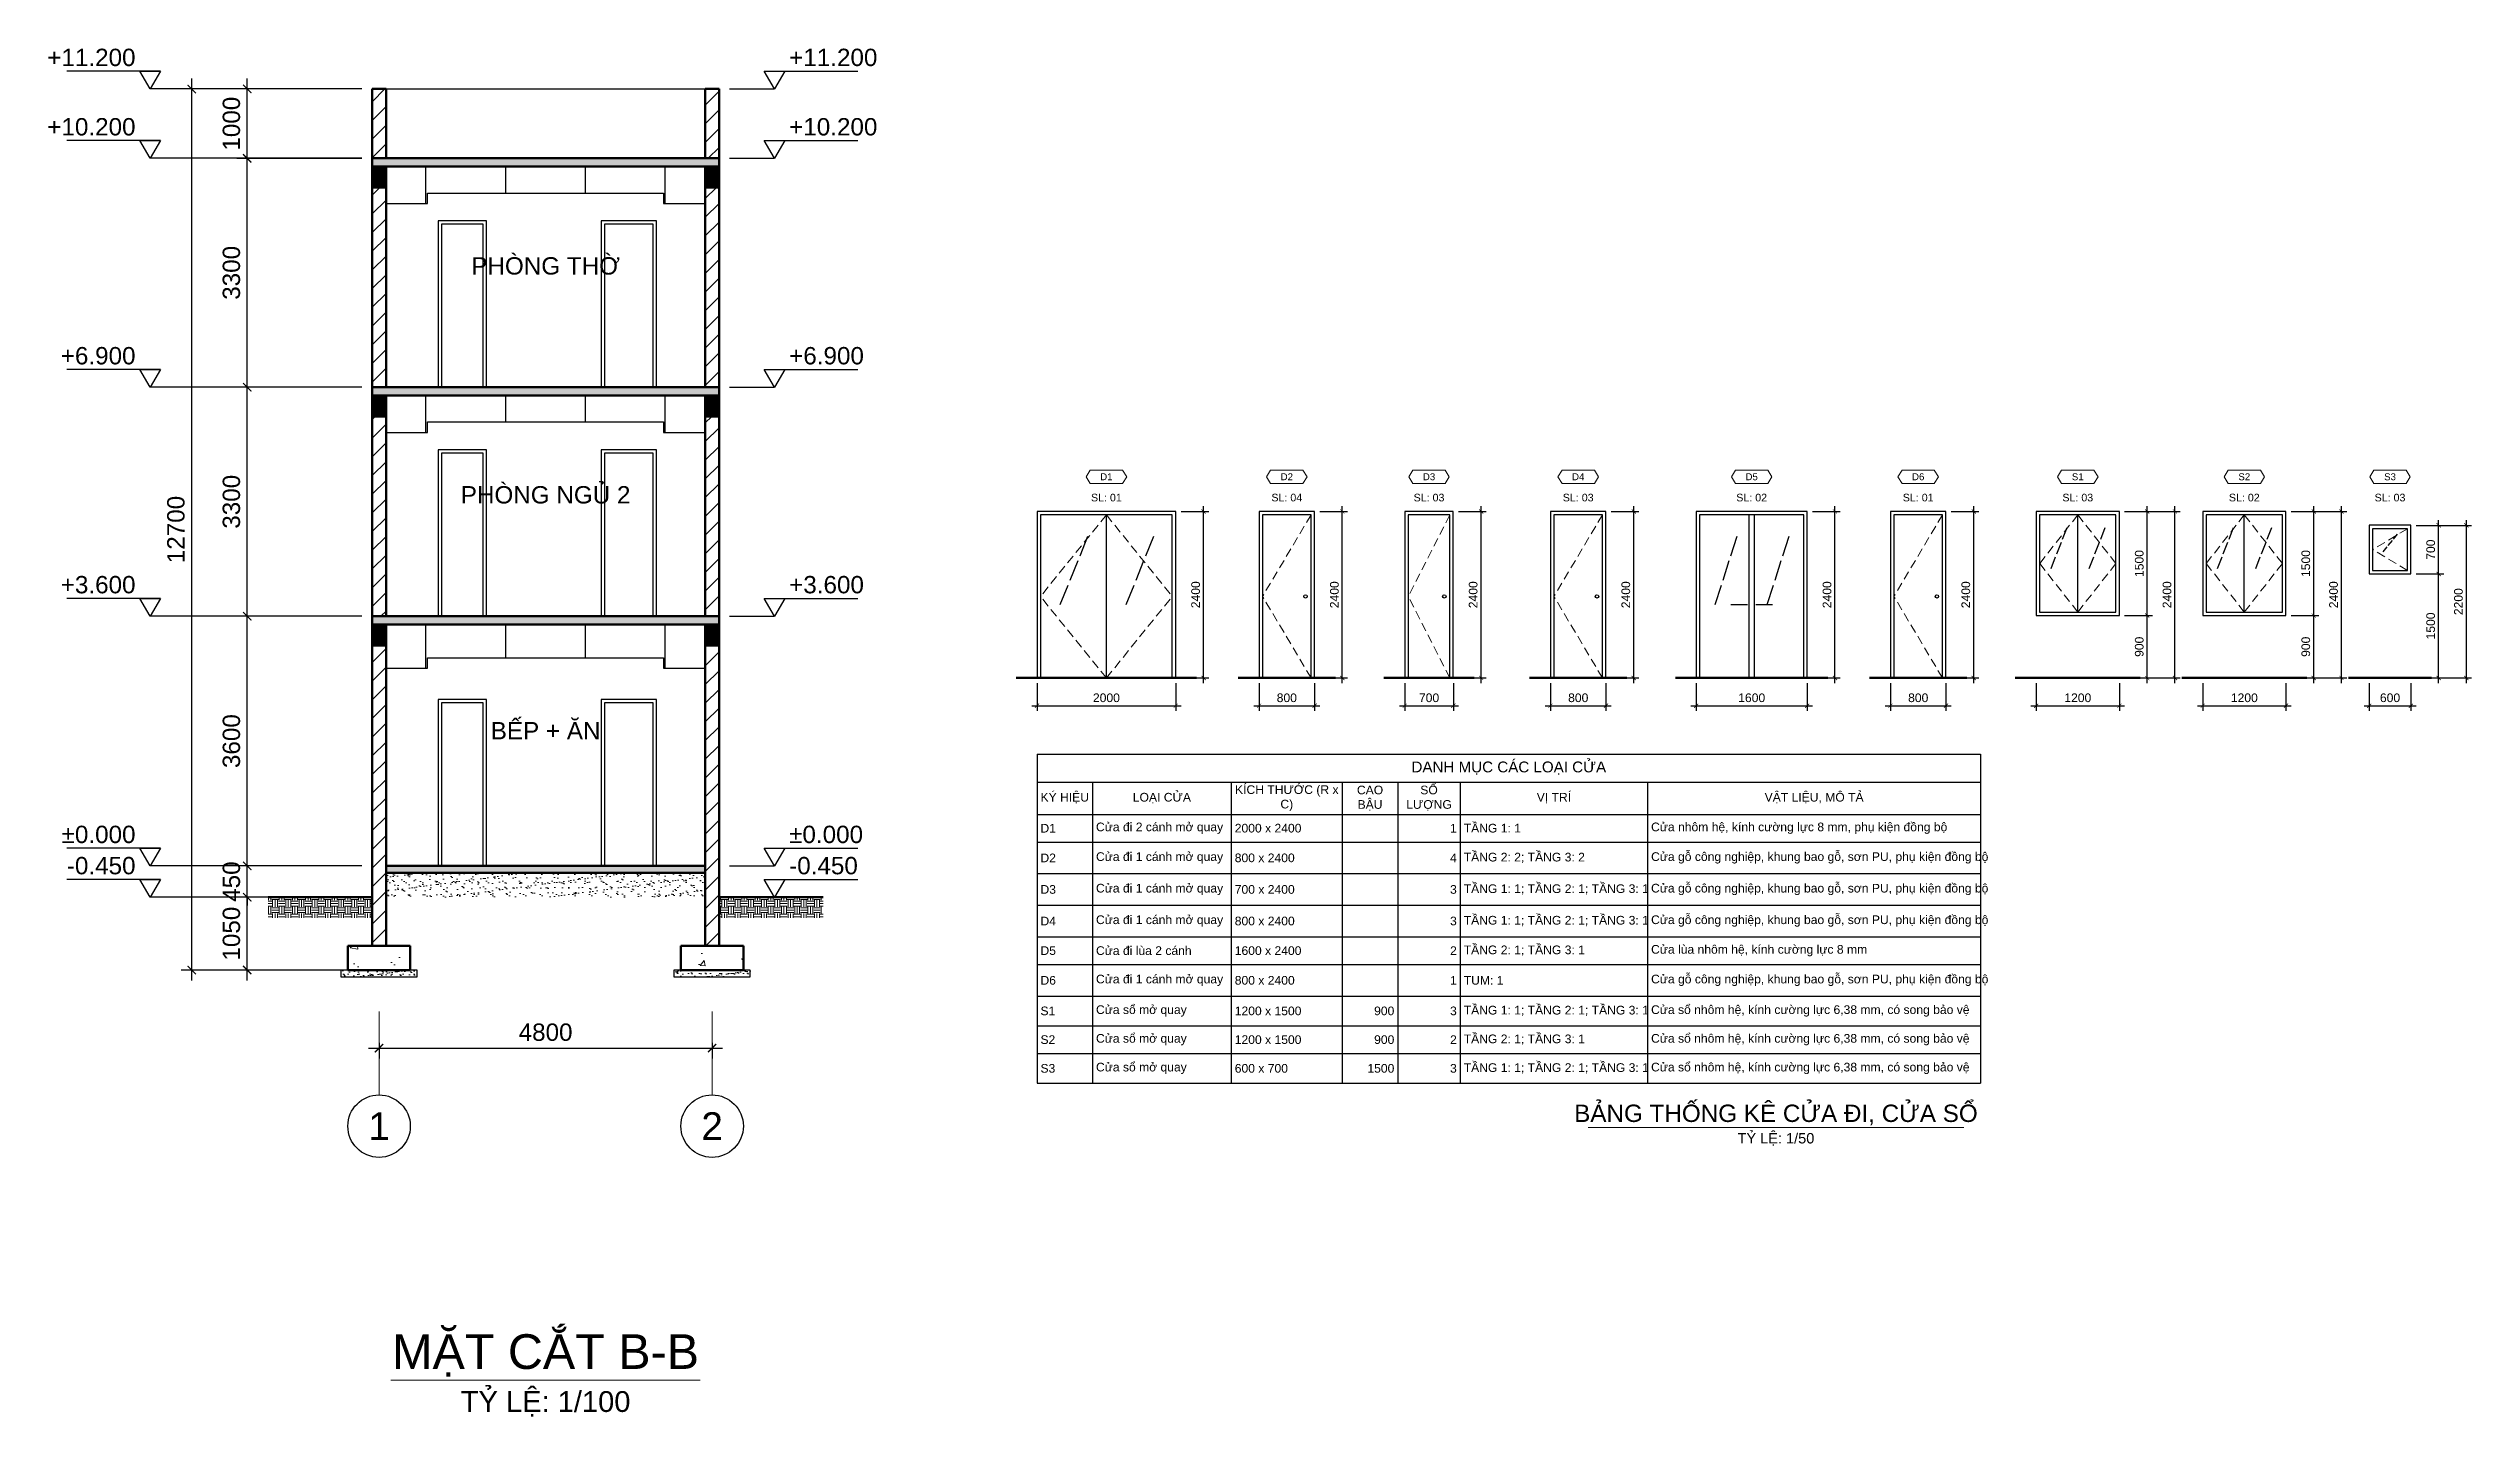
# Model space of a CAD drawing. Header units: millimetres. Extents: x -4035 to 257357, y -7136 to 22735.
# Drawn here: x 136799 to 171722, y -7073 to 12647 of the extents above; entities that cross this region are included whole.
import ezdxf
from ezdxf.enums import TextEntityAlignment as Align

# ---------------------------------------------------------------- set-up
doc = ezdxf.new("R2010")
doc.units = ezdxf.units.MM
doc.header["$LTSCALE"] = 40
doc.linetypes.add('CENTER', pattern=[50.8, 31.75, -6.35, 6.35, -6.35])
doc.linetypes.add('HIDDEN', pattern=[9.525, 6.35, -3.175])
for name, color, linetype, lineweight in [('A-ANNO-DIMS', 1, 'Continuous', 18), ('A-ANNO-SYMB', 7, 'Continuous', 25), ('A-ANNO-TEXT', 7, 'Continuous', 18), ('A-CLNG', 7, 'Continuous', 25), ('A-DOOR', 3, 'Continuous', 25), ('A-ELEV', 7, 'Continuous', 25), ('A-ELEV-OTLN', 7, 'Continuous', 50), ('A-GLAZ', 4, 'Continuous', 25), ('A-HIDD', 8, 'HIDDEN', 18), ('A-SECT', 7, 'Continuous', 50), ('A-SECT-PATT', 8, 'Continuous', 9), ('S-GRID', 1, 'CENTER', 18), ('S-GRID-IDEN', 7, 'Continuous', 25)]:
    doc.layers.add(name, color=color, linetype=linetype, lineweight=lineweight)
doc.styles.add('MCP-ARIAL', font='arial.ttf')
doc.dimstyles.new('MCP-1-100', dxfattribs={"dimscale": 100, "dimtxt": 2.5, "dimasz": 1.2, "dimexe": 1.5, "dimexo": 1.5, "dimgap": 1, "dimtad": 1, "dimdec": 0, "dimdsep": 46, "dimtxsty": 'MCP-ARIAL', "dimblk": 'ARCHTICK', "dimblk1": 'ARCHTICK', "dimblk2": 'ARCHTICK', "dimcen": 0.09, "dimdle": 1.5, "dimclrd": 256, "dimclre": 256, "dimclrt": 256, "dimadec": 0, "dimazin": 0, "dimtfac": 1, "dimtdec": 4, "dimtix": 1, "dimtmove": 2, "dimatfit": 3, "dimfxl": 1, "dimtolj": 1, "dimtzin": 0, "dimarcsym": 0})
doc.dimstyles.new('MCP-1-50', dxfattribs={"dimscale": 50, "dimtxt": 2.5, "dimasz": 1.2, "dimexe": 1.5, "dimexo": 1.5, "dimgap": 1, "dimtad": 1, "dimdec": 0, "dimdsep": 46, "dimtxsty": 'MCP-ARIAL', "dimblk": 'ARCHTICK', "dimblk1": 'ARCHTICK', "dimblk2": 'ARCHTICK', "dimcen": 0.09, "dimdle": 1.5, "dimclrd": 256, "dimclre": 256, "dimclrt": 256, "dimadec": 0, "dimazin": 0, "dimtfac": 1, "dimtdec": 4, "dimtix": 1, "dimtmove": 2, "dimatfit": 3, "dimfxl": 1, "dimtolj": 1, "dimtzin": 0, "dimarcsym": 0})

msp = doc.modelspace()

# ---------------------------------------------------------------- texts
at = {"layer": 'A-ANNO-TEXT', "style": 'MCP-ARIAL'}
for s, height, p in [('PHÒNG THỜ', 250, (143964.339, 9513.492)), ('PHÒNG NGỦ 2', 250, (143964.339, 6213.492)), ('SL: 01', 110, (152046.509, 6173.492)), ('SL: 04', 110, (154646.509, 6173.492)), ('SL: 03', 110, (156696.509, 6173.492)), ('SL: 03', 110, (158846.509, 6173.492)), ('SL: 02', 110, (161346.509, 6173.492)), ('SL: 01', 110, (163746.509, 6173.492)), ('SL: 03', 110, (166046.509, 6173.492)), ('SL: 02', 110, (168446.509, 6173.492)), ('SL: 03', 110, (170546.509, 6173.492)), ('BẾP + ĂN', 250, (143964.339, 2813.492))]:
    msp.add_text(s, height=height, dxfattribs=at).set_placement(p, align=Align.MIDDLE_CENTER)
for s, height, p in [('BẢNG THỐNG KÊ CỬA ĐI, CỬA SỔ', 250, (161696.509, -2826.508)), ('TỶ LỆ: 1/50', 150, (161696.509, -3136.508)), ('MẶT CẮT B-B', 500, (143964.34, -6386.51)), ('TỶ LỆ: 1/100', 300, (143964.34, -7006.51))]:
    msp.add_text(s, height=height, dxfattribs=at).set_placement(p, align=Align.CENTER)

# ---------------------------------------------------------------- blocks, each defined once
blk = doc.blocks.new('MCP_COTE')
blk.add_line((-1.5, 2.55), (12, 2.55))
blk.add_lwpolyline([(0, 0), (-1.5, 2.55), (1.5, 2.55)], close=True)
at = {"style": 'MCP-ARIAL'}
blk.add_attdef('COTE', (2.1, 3.3), '', height=2.5, dxfattribs=at)
blk = doc.blocks.new('MCP_COTE_TRAI')
blk.add_line((1.5, 2.55), (-12, 2.55))
blk.add_lwpolyline([(0, 0), (-1.5, 2.55), (1.5, 2.55)], close=True)
at = {"style": 'MCP-ARIAL'}
blk.add_attdef('COTE', text='', height=2.5, dxfattribs=at).set_placement((-2.1, 3.3), align=Align.RIGHT)
blk = doc.blocks.new('_ArchTick')
at = {"color": 0, "linetype": 'ByBlock', "const_width": 0.15}
blk.add_lwpolyline([(-0.5, -0.5), (0.5, 0.5)], dxfattribs=at)
blk = doc.blocks.new('*D193')
at = {"layer": 'A-ANNO-DIMS', "lineweight": -2, "transparency": 16777216}
for p, q in [((141314, 413), (139514, 413)), ((139664, -787), (139664, 563)), ((141314, -637), (139514, -637))]:
    blk.add_line(p, q, dxfattribs=at)
at = {"layer": 'Defpoints', "color": 0, "transparency": 16777216}
for p in [(139664, 413), (141464, 413), (141464, -637)]:
    blk.add_point(p, dxfattribs=at)
at = {"layer": 'A-ANNO-DIMS', "lineweight": -2, "transparency": 16777216, "xscale": 120, "yscale": 120, "zscale": 120}
for p, rotation in [((139664, 413), 90), ((139664, -637), 270)]:
    blk.add_blockref('_ArchTick', p, dxfattribs=dict(at, rotation=rotation))
at = {"layer": 'A-ANNO-DIMS', "transparency": 16777216, "insert": (139437, -112), "char_height": 250, "attachment_point": 5, "rotation": 90, "style": 'MCP-ARIAL'}
blk.add_mtext('\\A1;1050', dxfattribs=at)
blk = doc.blocks.new('*D194')
at = {"layer": 'A-ANNO-DIMS', "lineweight": -2, "transparency": 16777216}
for p, q in [((141314, 863), (139514, 863)), ((139664, 863), (139664, 983)), ((139664, 413), (139664, 863)), ((141314, 413), (139514, 413)), ((139664, 413), (139664, 293))]:
    blk.add_line(p, q, dxfattribs=at)
at = {"layer": 'Defpoints', "color": 0, "transparency": 16777216}
for p in [(139664, 863), (141464, 863), (141464, 413)]:
    blk.add_point(p, dxfattribs=at)
at = {"layer": 'A-ANNO-DIMS', "lineweight": -2, "transparency": 16777216, "xscale": 120, "yscale": 120, "zscale": 120}
for p, rotation in [((139664, 863), 270), ((139664, 413), 90)]:
    blk.add_blockref('_ArchTick', p, dxfattribs=dict(at, rotation=rotation))
at = {"layer": 'A-ANNO-DIMS', "transparency": 16777216, "insert": (139437, 638), "char_height": 250, "attachment_point": 5, "rotation": 90, "style": 'MCP-ARIAL'}
blk.add_mtext('\\A1;450', dxfattribs=at)
blk = doc.blocks.new('*D195')
at = {"layer": 'A-ANNO-DIMS', "lineweight": -2, "transparency": 16777216}
for p, q in [((139664, 713), (139664, 4613)), ((141314, 4463), (139514, 4463)), ((141314, 863), (139514, 863))]:
    blk.add_line(p, q, dxfattribs=at)
at = {"layer": 'Defpoints', "color": 0, "transparency": 16777216}
for p in [(139664, 4463), (141464, 4463), (141464, 863)]:
    blk.add_point(p, dxfattribs=at)
at = {"layer": 'A-ANNO-DIMS', "lineweight": -2, "transparency": 16777216, "xscale": 120, "yscale": 120, "zscale": 120}
for p, rotation in [((139664, 4463), 90), ((139664, 863), 270)]:
    blk.add_blockref('_ArchTick', p, dxfattribs=dict(at, rotation=rotation))
at = {"layer": 'A-ANNO-DIMS', "transparency": 16777216, "insert": (139437, 2663), "char_height": 250, "attachment_point": 5, "rotation": 90, "style": 'MCP-ARIAL'}
blk.add_mtext('\\A1;3600', dxfattribs=at)
blk = doc.blocks.new('*D196')
at = {"layer": 'A-ANNO-DIMS', "lineweight": -2, "transparency": 16777216}
for p, q in [((141314, 7763), (139514, 7763)), ((139664, 4313), (139664, 7913)), ((141314, 4463), (139514, 4463))]:
    blk.add_line(p, q, dxfattribs=at)
at = {"layer": 'Defpoints', "color": 0, "transparency": 16777216}
for p in [(139664, 7763), (141464, 7763), (141464, 4463)]:
    blk.add_point(p, dxfattribs=at)
at = {"layer": 'A-ANNO-DIMS', "lineweight": -2, "transparency": 16777216, "xscale": 120, "yscale": 120, "zscale": 120}
for p, rotation in [((139664, 7763), 90), ((139664, 4463), 270)]:
    blk.add_blockref('_ArchTick', p, dxfattribs=dict(at, rotation=rotation))
at = {"layer": 'A-ANNO-DIMS', "transparency": 16777216, "insert": (139437, 6113), "char_height": 250, "attachment_point": 5, "rotation": 90, "style": 'MCP-ARIAL'}
blk.add_mtext('\\A1;3300', dxfattribs=at)
blk = doc.blocks.new('*D197')
at = {"layer": 'A-ANNO-DIMS', "lineweight": -2, "transparency": 16777216}
for p, q in [((139664, 7613), (139664, 11213)), ((141314, 11063), (139514, 11063)), ((141314, 7763), (139514, 7763))]:
    blk.add_line(p, q, dxfattribs=at)
at = {"layer": 'Defpoints', "color": 0, "transparency": 16777216}
for p in [(139664, 11063), (141464, 11063), (141464, 7763)]:
    blk.add_point(p, dxfattribs=at)
at = {"layer": 'A-ANNO-DIMS', "lineweight": -2, "transparency": 16777216, "xscale": 120, "yscale": 120, "zscale": 120}
for p, rotation in [((139664, 11063), 90), ((139664, 7763), 270)]:
    blk.add_blockref('_ArchTick', p, dxfattribs=dict(at, rotation=rotation))
at = {"layer": 'A-ANNO-DIMS', "transparency": 16777216, "insert": (139437, 9413), "char_height": 250, "attachment_point": 5, "rotation": 90, "style": 'MCP-ARIAL'}
blk.add_mtext('\\A1;3300', dxfattribs=at)
blk = doc.blocks.new('*D198')
at = {"layer": 'A-ANNO-DIMS', "lineweight": -2, "transparency": 16777216}
for p, q in [((141314, 12063), (139514, 12063)), ((139664, 10913), (139664, 12213)), ((141314, 11063), (139514, 11063))]:
    blk.add_line(p, q, dxfattribs=at)
at = {"layer": 'Defpoints', "color": 0, "transparency": 16777216}
for p in [(139664, 12063), (141464, 12063), (141464, 11063)]:
    blk.add_point(p, dxfattribs=at)
at = {"layer": 'A-ANNO-DIMS', "lineweight": -2, "transparency": 16777216, "xscale": 120, "yscale": 120, "zscale": 120}
for p, rotation in [((139664, 12063), 90), ((139664, 11063), 270)]:
    blk.add_blockref('_ArchTick', p, dxfattribs=dict(at, rotation=rotation))
at = {"layer": 'A-ANNO-DIMS', "transparency": 16777216, "insert": (139437, 11563), "char_height": 250, "attachment_point": 5, "rotation": 90, "style": 'MCP-ARIAL'}
blk.add_mtext('\\A1;1000', dxfattribs=at)
blk = doc.blocks.new('*D199')
at = {"layer": 'A-ANNO-DIMS', "lineweight": -2, "transparency": 16777216}
for p, q in [((141314, 12063), (138714, 12063)), ((138864, -787), (138864, 12213)), ((141314, -637), (138714, -637))]:
    blk.add_line(p, q, dxfattribs=at)
at = {"layer": 'Defpoints', "color": 0, "transparency": 16777216}
for p in [(138864, 12063), (141464, 12063), (141464, -637)]:
    blk.add_point(p, dxfattribs=at)
at = {"layer": 'A-ANNO-DIMS', "lineweight": -2, "transparency": 16777216, "xscale": 120, "yscale": 120, "zscale": 120}
for p, rotation in [((138864, 12063), 90), ((138864, -637), 270)]:
    blk.add_blockref('_ArchTick', p, dxfattribs=dict(at, rotation=rotation))
at = {"layer": 'A-ANNO-DIMS', "transparency": 16777216, "insert": (138637, 5713), "char_height": 250, "attachment_point": 5, "rotation": 90, "style": 'MCP-ARIAL'}
blk.add_mtext('\\A1;12700', dxfattribs=at)
blk = doc.blocks.new('MCP_TRUC')
blk.add_circle((0, 0), 4.5)
at = {"style": 'MCP-ARIAL'}
blk.add_attdef('SO', text='', height=4, dxfattribs=at).set_placement((0, 0), align=Align.MIDDLE_CENTER)
blk = doc.blocks.new('*D200')
at = {"layer": 'A-ANNO-DIMS', "lineweight": -2, "transparency": 16777216}
for p, q in [((141564, -1687), (141564, -1912)), ((146364, -1687), (146364, -1912)), ((141414, -1762), (146514, -1762))]:
    blk.add_line(p, q, dxfattribs=at)
at = {"layer": 'Defpoints', "color": 0, "transparency": 16777216}
for p in [(141564, -1537), (146364, -1537), (146364, -1762)]:
    blk.add_point(p, dxfattribs=at)
at = {"layer": 'A-ANNO-DIMS', "lineweight": -2, "transparency": 16777216, "xscale": 120, "yscale": 120, "zscale": 120, "rotation": 180}
blk.add_blockref('_ArchTick', (141564, -1762), dxfattribs=at)
at = {"layer": 'A-ANNO-DIMS', "lineweight": -2, "transparency": 16777216, "xscale": 120, "yscale": 120, "zscale": 120}
blk.add_blockref('_ArchTick', (146364, -1762), dxfattribs=at)
at = {"layer": 'A-ANNO-DIMS', "transparency": 16777216, "insert": (143964, -1534), "char_height": 250, "attachment_point": 5, "style": 'MCP-ARIAL'}
blk.add_mtext('\\A1;4800', dxfattribs=at)
blk = doc.blocks.new('*D201')
at = {"layer": 'A-ANNO-DIMS', "lineweight": -2, "transparency": 16777216}
for p, q in [((151047, 3498), (151047, 3098)), ((153047, 3498), (153047, 3098)), ((150972, 3173), (153122, 3173))]:
    blk.add_line(p, q, dxfattribs=at)
at = {"layer": 'Defpoints', "color": 0, "transparency": 16777216}
for p in [(151047, 3573), (153047, 3573), (153047, 3173)]:
    blk.add_point(p, dxfattribs=at)
at = {"layer": 'A-ANNO-DIMS', "lineweight": -2, "transparency": 16777216, "xscale": 60, "yscale": 60, "zscale": 60, "rotation": 180}
blk.add_blockref('_ArchTick', (151047, 3173), dxfattribs=at)
at = {"layer": 'A-ANNO-DIMS', "lineweight": -2, "transparency": 16777216, "xscale": 60, "yscale": 60, "zscale": 60}
blk.add_blockref('_ArchTick', (153047, 3173), dxfattribs=at)
at = {"layer": 'A-ANNO-DIMS', "transparency": 16777216, "insert": (152047, 3287), "char_height": 125, "attachment_point": 5, "style": 'MCP-ARIAL'}
blk.add_mtext('\\A1;2000', dxfattribs=at)
blk = doc.blocks.new('*D202')
at = {"layer": 'A-ANNO-DIMS', "lineweight": -2, "transparency": 16777216}
for p, q in [((153122, 5973), (153522, 5973)), ((153447, 3498), (153447, 6048)), ((153122, 3573), (153522, 3573))]:
    blk.add_line(p, q, dxfattribs=at)
at = {"layer": 'Defpoints', "color": 0, "transparency": 16777216}
for p in [(153047, 5973), (153447, 5973), (153047, 3573)]:
    blk.add_point(p, dxfattribs=at)
at = {"layer": 'A-ANNO-DIMS', "lineweight": -2, "transparency": 16777216, "xscale": 60, "yscale": 60, "zscale": 60}
for p, rotation in [((153447, 5973), 90), ((153447, 3573), 270)]:
    blk.add_blockref('_ArchTick', p, dxfattribs=dict(at, rotation=rotation))
at = {"layer": 'A-ANNO-DIMS', "transparency": 16777216, "insert": (153333, 4773), "char_height": 125, "attachment_point": 5, "rotation": 90, "style": 'MCP-ARIAL'}
blk.add_mtext('\\A1;2400', dxfattribs=at)
blk = doc.blocks.new('MCP_THE_LG_3')
blk.add_lwpolyline([(-5.85, 0), (-4.65, 1.9), (4.65, 1.9), (5.85, 0), (4.65, -1.9), (-4.65, -1.9)], close=True)
at = {"style": 'MCP-ARIAL'}
blk.add_attdef('MA', text='', height=2, dxfattribs=at).set_placement((0, 0), align=Align.MIDDLE_CENTER)
blk = doc.blocks.new('*D203')
at = {"layer": 'A-ANNO-DIMS', "lineweight": -2, "transparency": 16777216}
for p, q in [((154247, 3498), (154247, 3098)), ((155047, 3498), (155047, 3098)), ((154172, 3173), (155122, 3173))]:
    blk.add_line(p, q, dxfattribs=at)
at = {"layer": 'Defpoints', "color": 0, "transparency": 16777216}
for p in [(154247, 3573), (155047, 3573), (155047, 3173)]:
    blk.add_point(p, dxfattribs=at)
at = {"layer": 'A-ANNO-DIMS', "lineweight": -2, "transparency": 16777216, "xscale": 60, "yscale": 60, "zscale": 60, "rotation": 180}
blk.add_blockref('_ArchTick', (154247, 3173), dxfattribs=at)
at = {"layer": 'A-ANNO-DIMS', "lineweight": -2, "transparency": 16777216, "xscale": 60, "yscale": 60, "zscale": 60}
blk.add_blockref('_ArchTick', (155047, 3173), dxfattribs=at)
at = {"layer": 'A-ANNO-DIMS', "transparency": 16777216, "insert": (154647, 3287), "char_height": 125, "attachment_point": 5, "style": 'MCP-ARIAL'}
blk.add_mtext('\\A1;800', dxfattribs=at)
blk = doc.blocks.new('*D204')
at = {"layer": 'A-ANNO-DIMS', "lineweight": -2, "transparency": 16777216}
for p, q in [((155122, 5973), (155522, 5973)), ((155447, 3498), (155447, 6048)), ((155122, 3573), (155522, 3573))]:
    blk.add_line(p, q, dxfattribs=at)
at = {"layer": 'Defpoints', "color": 0, "transparency": 16777216}
for p in [(155047, 5973), (155447, 5973), (155047, 3573)]:
    blk.add_point(p, dxfattribs=at)
at = {"layer": 'A-ANNO-DIMS', "lineweight": -2, "transparency": 16777216, "xscale": 60, "yscale": 60, "zscale": 60}
for p, rotation in [((155447, 5973), 90), ((155447, 3573), 270)]:
    blk.add_blockref('_ArchTick', p, dxfattribs=dict(at, rotation=rotation))
at = {"layer": 'A-ANNO-DIMS', "transparency": 16777216, "insert": (155333, 4773), "char_height": 125, "attachment_point": 5, "rotation": 90, "style": 'MCP-ARIAL'}
blk.add_mtext('\\A1;2400', dxfattribs=at)
blk = doc.blocks.new('*D205')
at = {"layer": 'A-ANNO-DIMS', "lineweight": -2, "transparency": 16777216}
for p, q in [((156347, 3498), (156347, 3098)), ((157047, 3498), (157047, 3098)), ((156272, 3173), (157122, 3173))]:
    blk.add_line(p, q, dxfattribs=at)
at = {"layer": 'Defpoints', "color": 0, "transparency": 16777216}
for p in [(156347, 3573), (157047, 3573), (157047, 3173)]:
    blk.add_point(p, dxfattribs=at)
at = {"layer": 'A-ANNO-DIMS', "lineweight": -2, "transparency": 16777216, "xscale": 60, "yscale": 60, "zscale": 60, "rotation": 180}
blk.add_blockref('_ArchTick', (156347, 3173), dxfattribs=at)
at = {"layer": 'A-ANNO-DIMS', "lineweight": -2, "transparency": 16777216, "xscale": 60, "yscale": 60, "zscale": 60}
blk.add_blockref('_ArchTick', (157047, 3173), dxfattribs=at)
at = {"layer": 'A-ANNO-DIMS', "transparency": 16777216, "insert": (156697, 3287), "char_height": 125, "attachment_point": 5, "style": 'MCP-ARIAL'}
blk.add_mtext('\\A1;700', dxfattribs=at)
blk = doc.blocks.new('*D206')
at = {"layer": 'A-ANNO-DIMS', "lineweight": -2, "transparency": 16777216}
for p, q in [((157122, 5973), (157522, 5973)), ((157447, 3498), (157447, 6048)), ((157122, 3573), (157522, 3573))]:
    blk.add_line(p, q, dxfattribs=at)
at = {"layer": 'Defpoints', "color": 0, "transparency": 16777216}
for p in [(157047, 5973), (157447, 5973), (157047, 3573)]:
    blk.add_point(p, dxfattribs=at)
at = {"layer": 'A-ANNO-DIMS', "lineweight": -2, "transparency": 16777216, "xscale": 60, "yscale": 60, "zscale": 60}
for p, rotation in [((157447, 5973), 90), ((157447, 3573), 270)]:
    blk.add_blockref('_ArchTick', p, dxfattribs=dict(at, rotation=rotation))
at = {"layer": 'A-ANNO-DIMS', "transparency": 16777216, "insert": (157333, 4773), "char_height": 125, "attachment_point": 5, "rotation": 90, "style": 'MCP-ARIAL'}
blk.add_mtext('\\A1;2400', dxfattribs=at)
blk = doc.blocks.new('*D207')
at = {"layer": 'A-ANNO-DIMS', "lineweight": -2, "transparency": 16777216}
for p, q in [((158447, 3498), (158447, 3098)), ((159247, 3498), (159247, 3098)), ((158372, 3173), (159322, 3173))]:
    blk.add_line(p, q, dxfattribs=at)
at = {"layer": 'Defpoints', "color": 0, "transparency": 16777216}
for p in [(158447, 3573), (159247, 3573), (159247, 3173)]:
    blk.add_point(p, dxfattribs=at)
at = {"layer": 'A-ANNO-DIMS', "lineweight": -2, "transparency": 16777216, "xscale": 60, "yscale": 60, "zscale": 60, "rotation": 180}
blk.add_blockref('_ArchTick', (158447, 3173), dxfattribs=at)
at = {"layer": 'A-ANNO-DIMS', "lineweight": -2, "transparency": 16777216, "xscale": 60, "yscale": 60, "zscale": 60}
blk.add_blockref('_ArchTick', (159247, 3173), dxfattribs=at)
at = {"layer": 'A-ANNO-DIMS', "transparency": 16777216, "insert": (158847, 3287), "char_height": 125, "attachment_point": 5, "style": 'MCP-ARIAL'}
blk.add_mtext('\\A1;800', dxfattribs=at)
blk = doc.blocks.new('*D208')
at = {"layer": 'A-ANNO-DIMS', "lineweight": -2, "transparency": 16777216}
for p, q in [((159322, 5973), (159722, 5973)), ((159647, 3498), (159647, 6048)), ((159322, 3573), (159722, 3573))]:
    blk.add_line(p, q, dxfattribs=at)
at = {"layer": 'Defpoints', "color": 0, "transparency": 16777216}
for p in [(159247, 5973), (159647, 5973), (159247, 3573)]:
    blk.add_point(p, dxfattribs=at)
at = {"layer": 'A-ANNO-DIMS', "lineweight": -2, "transparency": 16777216, "xscale": 60, "yscale": 60, "zscale": 60}
for p, rotation in [((159647, 5973), 90), ((159647, 3573), 270)]:
    blk.add_blockref('_ArchTick', p, dxfattribs=dict(at, rotation=rotation))
at = {"layer": 'A-ANNO-DIMS', "transparency": 16777216, "insert": (159533, 4773), "char_height": 125, "attachment_point": 5, "rotation": 90, "style": 'MCP-ARIAL'}
blk.add_mtext('\\A1;2400', dxfattribs=at)
blk = doc.blocks.new('*D209')
at = {"layer": 'A-ANNO-DIMS', "lineweight": -2, "transparency": 16777216}
for p, q in [((160547, 3498), (160547, 3098)), ((162147, 3498), (162147, 3098)), ((160472, 3173), (162222, 3173))]:
    blk.add_line(p, q, dxfattribs=at)
at = {"layer": 'Defpoints', "color": 0, "transparency": 16777216}
for p in [(160547, 3573), (162147, 3573), (162147, 3173)]:
    blk.add_point(p, dxfattribs=at)
at = {"layer": 'A-ANNO-DIMS', "lineweight": -2, "transparency": 16777216, "xscale": 60, "yscale": 60, "zscale": 60, "rotation": 180}
blk.add_blockref('_ArchTick', (160547, 3173), dxfattribs=at)
at = {"layer": 'A-ANNO-DIMS', "lineweight": -2, "transparency": 16777216, "xscale": 60, "yscale": 60, "zscale": 60}
blk.add_blockref('_ArchTick', (162147, 3173), dxfattribs=at)
at = {"layer": 'A-ANNO-DIMS', "transparency": 16777216, "insert": (161347, 3287), "char_height": 125, "attachment_point": 5, "style": 'MCP-ARIAL'}
blk.add_mtext('\\A1;1600', dxfattribs=at)
blk = doc.blocks.new('*D210')
at = {"layer": 'A-ANNO-DIMS', "lineweight": -2, "transparency": 16777216}
for p, q in [((162222, 5973), (162622, 5973)), ((162547, 3498), (162547, 6048)), ((162222, 3573), (162622, 3573))]:
    blk.add_line(p, q, dxfattribs=at)
at = {"layer": 'Defpoints', "color": 0, "transparency": 16777216}
for p in [(162147, 5973), (162547, 5973), (162147, 3573)]:
    blk.add_point(p, dxfattribs=at)
at = {"layer": 'A-ANNO-DIMS', "lineweight": -2, "transparency": 16777216, "xscale": 60, "yscale": 60, "zscale": 60}
for p, rotation in [((162547, 5973), 90), ((162547, 3573), 270)]:
    blk.add_blockref('_ArchTick', p, dxfattribs=dict(at, rotation=rotation))
at = {"layer": 'A-ANNO-DIMS', "transparency": 16777216, "insert": (162433, 4773), "char_height": 125, "attachment_point": 5, "rotation": 90, "style": 'MCP-ARIAL'}
blk.add_mtext('\\A1;2400', dxfattribs=at)
blk = doc.blocks.new('*D211')
at = {"layer": 'A-ANNO-DIMS', "lineweight": -2, "transparency": 16777216}
for p, q in [((163347, 3498), (163347, 3098)), ((164147, 3498), (164147, 3098)), ((163272, 3173), (164222, 3173))]:
    blk.add_line(p, q, dxfattribs=at)
at = {"layer": 'Defpoints', "color": 0, "transparency": 16777216}
for p in [(163347, 3573), (164147, 3573), (164147, 3173)]:
    blk.add_point(p, dxfattribs=at)
at = {"layer": 'A-ANNO-DIMS', "lineweight": -2, "transparency": 16777216, "xscale": 60, "yscale": 60, "zscale": 60, "rotation": 180}
blk.add_blockref('_ArchTick', (163347, 3173), dxfattribs=at)
at = {"layer": 'A-ANNO-DIMS', "lineweight": -2, "transparency": 16777216, "xscale": 60, "yscale": 60, "zscale": 60}
blk.add_blockref('_ArchTick', (164147, 3173), dxfattribs=at)
at = {"layer": 'A-ANNO-DIMS', "transparency": 16777216, "insert": (163747, 3287), "char_height": 125, "attachment_point": 5, "style": 'MCP-ARIAL'}
blk.add_mtext('\\A1;800', dxfattribs=at)
blk = doc.blocks.new('*D212')
at = {"layer": 'A-ANNO-DIMS', "lineweight": -2, "transparency": 16777216}
for p, q in [((164222, 5973), (164622, 5973)), ((164547, 3498), (164547, 6048)), ((164222, 3573), (164622, 3573))]:
    blk.add_line(p, q, dxfattribs=at)
at = {"layer": 'Defpoints', "color": 0, "transparency": 16777216}
for p in [(164147, 5973), (164547, 5973), (164147, 3573)]:
    blk.add_point(p, dxfattribs=at)
at = {"layer": 'A-ANNO-DIMS', "lineweight": -2, "transparency": 16777216, "xscale": 60, "yscale": 60, "zscale": 60}
for p, rotation in [((164547, 5973), 90), ((164547, 3573), 270)]:
    blk.add_blockref('_ArchTick', p, dxfattribs=dict(at, rotation=rotation))
at = {"layer": 'A-ANNO-DIMS', "transparency": 16777216, "insert": (164433, 4773), "char_height": 125, "attachment_point": 5, "rotation": 90, "style": 'MCP-ARIAL'}
blk.add_mtext('\\A1;2400', dxfattribs=at)
blk = doc.blocks.new('*D213')
at = {"layer": 'A-ANNO-DIMS', "lineweight": -2, "transparency": 16777216}
for p, q in [((165447, 3498), (165447, 3098)), ((166647, 3498), (166647, 3098)), ((165372, 3173), (166722, 3173))]:
    blk.add_line(p, q, dxfattribs=at)
at = {"layer": 'Defpoints', "color": 0, "transparency": 16777216}
for p in [(165447, 3573), (166647, 3573), (166647, 3173)]:
    blk.add_point(p, dxfattribs=at)
at = {"layer": 'A-ANNO-DIMS', "lineweight": -2, "transparency": 16777216, "xscale": 60, "yscale": 60, "zscale": 60, "rotation": 180}
blk.add_blockref('_ArchTick', (165447, 3173), dxfattribs=at)
at = {"layer": 'A-ANNO-DIMS', "lineweight": -2, "transparency": 16777216, "xscale": 60, "yscale": 60, "zscale": 60}
blk.add_blockref('_ArchTick', (166647, 3173), dxfattribs=at)
at = {"layer": 'A-ANNO-DIMS', "transparency": 16777216, "insert": (166047, 3287), "char_height": 125, "attachment_point": 5, "style": 'MCP-ARIAL'}
blk.add_mtext('\\A1;1200', dxfattribs=at)
blk = doc.blocks.new('*D214')
at = {"layer": 'A-ANNO-DIMS', "lineweight": -2, "transparency": 16777216}
for p, q in [((167047, 3498), (167047, 4548)), ((166722, 4473), (167122, 4473)), ((166722, 3573), (167122, 3573))]:
    blk.add_line(p, q, dxfattribs=at)
at = {"layer": 'Defpoints', "color": 0, "transparency": 16777216}
for p in [(166647, 4473), (167047, 4473), (166647, 3573)]:
    blk.add_point(p, dxfattribs=at)
at = {"layer": 'A-ANNO-DIMS', "lineweight": -2, "transparency": 16777216, "xscale": 60, "yscale": 60, "zscale": 60}
for p, rotation in [((167047, 4473), 90), ((167047, 3573), 270)]:
    blk.add_blockref('_ArchTick', p, dxfattribs=dict(at, rotation=rotation))
at = {"layer": 'A-ANNO-DIMS', "transparency": 16777216, "insert": (166933, 4023), "char_height": 125, "attachment_point": 5, "rotation": 90, "style": 'MCP-ARIAL'}
blk.add_mtext('\\A1;900', dxfattribs=at)
blk = doc.blocks.new('*D215')
at = {"layer": 'A-ANNO-DIMS', "lineweight": -2, "transparency": 16777216}
for p, q in [((166722, 5973), (167122, 5973)), ((167047, 4398), (167047, 6048)), ((166722, 4473), (167122, 4473))]:
    blk.add_line(p, q, dxfattribs=at)
at = {"layer": 'Defpoints', "color": 0, "transparency": 16777216}
for p in [(166647, 5973), (167047, 5973), (166647, 4473)]:
    blk.add_point(p, dxfattribs=at)
at = {"layer": 'A-ANNO-DIMS', "lineweight": -2, "transparency": 16777216, "xscale": 60, "yscale": 60, "zscale": 60}
for p, rotation in [((167047, 5973), 90), ((167047, 4473), 270)]:
    blk.add_blockref('_ArchTick', p, dxfattribs=dict(at, rotation=rotation))
at = {"layer": 'A-ANNO-DIMS', "transparency": 16777216, "insert": (166933, 5223), "char_height": 125, "attachment_point": 5, "rotation": 90, "style": 'MCP-ARIAL'}
blk.add_mtext('\\A1;1500', dxfattribs=at)
blk = doc.blocks.new('*D216')
at = {"layer": 'A-ANNO-DIMS', "lineweight": -2, "transparency": 16777216}
for p, q in [((166722, 5973), (167522, 5973)), ((167447, 3498), (167447, 6048)), ((166722, 3573), (167522, 3573))]:
    blk.add_line(p, q, dxfattribs=at)
at = {"layer": 'Defpoints', "color": 0, "transparency": 16777216}
for p in [(166647, 5973), (167447, 5973), (166647, 3573)]:
    blk.add_point(p, dxfattribs=at)
at = {"layer": 'A-ANNO-DIMS', "lineweight": -2, "transparency": 16777216, "xscale": 60, "yscale": 60, "zscale": 60}
for p, rotation in [((167447, 5973), 90), ((167447, 3573), 270)]:
    blk.add_blockref('_ArchTick', p, dxfattribs=dict(at, rotation=rotation))
at = {"layer": 'A-ANNO-DIMS', "transparency": 16777216, "insert": (167333, 4773), "char_height": 125, "attachment_point": 5, "rotation": 90, "style": 'MCP-ARIAL'}
blk.add_mtext('\\A1;2400', dxfattribs=at)
blk = doc.blocks.new('*D217')
at = {"layer": 'A-ANNO-DIMS', "lineweight": -2, "transparency": 16777216}
for p, q in [((167847, 3498), (167847, 3098)), ((169047, 3498), (169047, 3098)), ((167772, 3173), (169122, 3173))]:
    blk.add_line(p, q, dxfattribs=at)
at = {"layer": 'Defpoints', "color": 0, "transparency": 16777216}
for p in [(167847, 3573), (169047, 3573), (169047, 3173)]:
    blk.add_point(p, dxfattribs=at)
at = {"layer": 'A-ANNO-DIMS', "lineweight": -2, "transparency": 16777216, "xscale": 60, "yscale": 60, "zscale": 60, "rotation": 180}
blk.add_blockref('_ArchTick', (167847, 3173), dxfattribs=at)
at = {"layer": 'A-ANNO-DIMS', "lineweight": -2, "transparency": 16777216, "xscale": 60, "yscale": 60, "zscale": 60}
blk.add_blockref('_ArchTick', (169047, 3173), dxfattribs=at)
at = {"layer": 'A-ANNO-DIMS', "transparency": 16777216, "insert": (168447, 3287), "char_height": 125, "attachment_point": 5, "style": 'MCP-ARIAL'}
blk.add_mtext('\\A1;1200', dxfattribs=at)
blk = doc.blocks.new('*D218')
at = {"layer": 'A-ANNO-DIMS', "lineweight": -2, "transparency": 16777216}
for p, q in [((169447, 3498), (169447, 4548)), ((169122, 4473), (169522, 4473)), ((169122, 3573), (169522, 3573))]:
    blk.add_line(p, q, dxfattribs=at)
at = {"layer": 'Defpoints', "color": 0, "transparency": 16777216}
for p in [(169047, 4473), (169447, 4473), (169047, 3573)]:
    blk.add_point(p, dxfattribs=at)
at = {"layer": 'A-ANNO-DIMS', "lineweight": -2, "transparency": 16777216, "xscale": 60, "yscale": 60, "zscale": 60}
for p, rotation in [((169447, 4473), 90), ((169447, 3573), 270)]:
    blk.add_blockref('_ArchTick', p, dxfattribs=dict(at, rotation=rotation))
at = {"layer": 'A-ANNO-DIMS', "transparency": 16777216, "insert": (169333, 4023), "char_height": 125, "attachment_point": 5, "rotation": 90, "style": 'MCP-ARIAL'}
blk.add_mtext('\\A1;900', dxfattribs=at)
blk = doc.blocks.new('*D219')
at = {"layer": 'A-ANNO-DIMS', "lineweight": -2, "transparency": 16777216}
for p, q in [((169122, 5973), (169522, 5973)), ((169447, 4398), (169447, 6048)), ((169122, 4473), (169522, 4473))]:
    blk.add_line(p, q, dxfattribs=at)
at = {"layer": 'Defpoints', "color": 0, "transparency": 16777216}
for p in [(169047, 5973), (169447, 5973), (169047, 4473)]:
    blk.add_point(p, dxfattribs=at)
at = {"layer": 'A-ANNO-DIMS', "lineweight": -2, "transparency": 16777216, "xscale": 60, "yscale": 60, "zscale": 60}
for p, rotation in [((169447, 5973), 90), ((169447, 4473), 270)]:
    blk.add_blockref('_ArchTick', p, dxfattribs=dict(at, rotation=rotation))
at = {"layer": 'A-ANNO-DIMS', "transparency": 16777216, "insert": (169333, 5223), "char_height": 125, "attachment_point": 5, "rotation": 90, "style": 'MCP-ARIAL'}
blk.add_mtext('\\A1;1500', dxfattribs=at)
blk = doc.blocks.new('*D220')
at = {"layer": 'A-ANNO-DIMS', "lineweight": -2, "transparency": 16777216}
for p, q in [((169122, 5973), (169922, 5973)), ((169847, 3498), (169847, 6048)), ((169122, 3573), (169922, 3573))]:
    blk.add_line(p, q, dxfattribs=at)
at = {"layer": 'Defpoints', "color": 0, "transparency": 16777216}
for p in [(169047, 5973), (169847, 5973), (169047, 3573)]:
    blk.add_point(p, dxfattribs=at)
at = {"layer": 'A-ANNO-DIMS', "lineweight": -2, "transparency": 16777216, "xscale": 60, "yscale": 60, "zscale": 60}
for p, rotation in [((169847, 5973), 90), ((169847, 3573), 270)]:
    blk.add_blockref('_ArchTick', p, dxfattribs=dict(at, rotation=rotation))
at = {"layer": 'A-ANNO-DIMS', "transparency": 16777216, "insert": (169733, 4773), "char_height": 125, "attachment_point": 5, "rotation": 90, "style": 'MCP-ARIAL'}
blk.add_mtext('\\A1;2400', dxfattribs=at)
blk = doc.blocks.new('*D221')
at = {"layer": 'A-ANNO-DIMS', "lineweight": -2, "transparency": 16777216}
for p, q in [((170247, 3498), (170247, 3098)), ((170847, 3498), (170847, 3098)), ((170172, 3173), (170922, 3173))]:
    blk.add_line(p, q, dxfattribs=at)
at = {"layer": 'Defpoints', "color": 0, "transparency": 16777216}
for p in [(170247, 3573), (170847, 3573), (170847, 3173)]:
    blk.add_point(p, dxfattribs=at)
at = {"layer": 'A-ANNO-DIMS', "lineweight": -2, "transparency": 16777216, "xscale": 60, "yscale": 60, "zscale": 60, "rotation": 180}
blk.add_blockref('_ArchTick', (170247, 3173), dxfattribs=at)
at = {"layer": 'A-ANNO-DIMS', "lineweight": -2, "transparency": 16777216, "xscale": 60, "yscale": 60, "zscale": 60}
blk.add_blockref('_ArchTick', (170847, 3173), dxfattribs=at)
at = {"layer": 'A-ANNO-DIMS', "transparency": 16777216, "insert": (170547, 3287), "char_height": 125, "attachment_point": 5, "style": 'MCP-ARIAL'}
blk.add_mtext('\\A1;600', dxfattribs=at)
blk = doc.blocks.new('*D222')
at = {"layer": 'A-ANNO-DIMS', "lineweight": -2, "transparency": 16777216}
for p, q in [((170922, 5073), (171322, 5073)), ((171247, 3498), (171247, 5148)), ((170922, 3573), (171322, 3573))]:
    blk.add_line(p, q, dxfattribs=at)
at = {"layer": 'Defpoints', "color": 0, "transparency": 16777216}
for p in [(170847, 5073), (171247, 5073), (170847, 3573)]:
    blk.add_point(p, dxfattribs=at)
at = {"layer": 'A-ANNO-DIMS', "lineweight": -2, "transparency": 16777216, "xscale": 60, "yscale": 60, "zscale": 60}
for p, rotation in [((171247, 5073), 90), ((171247, 3573), 270)]:
    blk.add_blockref('_ArchTick', p, dxfattribs=dict(at, rotation=rotation))
at = {"layer": 'A-ANNO-DIMS', "transparency": 16777216, "insert": (171133, 4323), "char_height": 125, "attachment_point": 5, "rotation": 90, "style": 'MCP-ARIAL'}
blk.add_mtext('\\A1;1500', dxfattribs=at)
blk = doc.blocks.new('*D223')
at = {"layer": 'A-ANNO-DIMS', "lineweight": -2, "transparency": 16777216}
for p, q in [((170922, 5773), (171322, 5773)), ((171247, 4998), (171247, 5848)), ((170922, 5073), (171322, 5073))]:
    blk.add_line(p, q, dxfattribs=at)
at = {"layer": 'Defpoints', "color": 0, "transparency": 16777216}
for p in [(170847, 5773), (171247, 5773), (170847, 5073)]:
    blk.add_point(p, dxfattribs=at)
at = {"layer": 'A-ANNO-DIMS', "lineweight": -2, "transparency": 16777216, "xscale": 60, "yscale": 60, "zscale": 60}
for p, rotation in [((171247, 5773), 90), ((171247, 5073), 270)]:
    blk.add_blockref('_ArchTick', p, dxfattribs=dict(at, rotation=rotation))
at = {"layer": 'A-ANNO-DIMS', "transparency": 16777216, "insert": (171133, 5423), "char_height": 125, "attachment_point": 5, "rotation": 90, "style": 'MCP-ARIAL'}
blk.add_mtext('\\A1;700', dxfattribs=at)
blk = doc.blocks.new('*D224')
at = {"layer": 'A-ANNO-DIMS', "lineweight": -2, "transparency": 16777216}
for p, q in [((170922, 5773), (171722, 5773)), ((171647, 3498), (171647, 5848)), ((170922, 3573), (171722, 3573))]:
    blk.add_line(p, q, dxfattribs=at)
at = {"layer": 'Defpoints', "color": 0, "transparency": 16777216}
for p in [(170847, 5773), (171647, 5773), (170847, 3573)]:
    blk.add_point(p, dxfattribs=at)
at = {"layer": 'A-ANNO-DIMS', "lineweight": -2, "transparency": 16777216, "xscale": 60, "yscale": 60, "zscale": 60}
for p, rotation in [((171647, 5773), 90), ((171647, 3573), 270)]:
    blk.add_blockref('_ArchTick', p, dxfattribs=dict(at, rotation=rotation))
at = {"layer": 'A-ANNO-DIMS', "transparency": 16777216, "insert": (171533, 4673), "char_height": 125, "attachment_point": 5, "rotation": 90, "style": 'MCP-ARIAL'}
blk.add_mtext('\\A1;2200', dxfattribs=at)
blk = doc.blocks.new('*T225')
at = {"layer": 'A-ANNO-TEXT', "color": 0, "linetype": 'ByBlock', "lineweight": -2, "transparency": 16777216}
for p, q in [((0, 0), (13600, 0)), ((0, 0), (0, -4742)), ((13600, 0), (13600, -4742)), ((0, -400), (13600, -400)), ((800, -400), (800, -4742)), ((2800, -400), (2800, -4742)), ((4400, -400), (4400, -4742)), ((5200, -400), (5200, -4742)), ((6100, -400), (6100, -4742)), ((8800, -400), (8800, -4742)), ((0, -866), (13600, -866)), ((0, -1266), (13600, -1266)), ((0, -1721), (13600, -1721)), ((0, -2176), (13600, -2176)), ((0, -2631), (13600, -2631)), ((0, -3031), (13600, -3031)), ((0, -3486), (13600, -3486)), ((0, -3914), (13600, -3914)), ((0, -4314), (13600, -4314)), ((0, -4742), (13600, -4742))]:
    blk.add_line(p, q, dxfattribs=at)
at = {"layer": 'A-ANNO-TEXT', "color": 0, "transparency": 16777216, "style": 'MCP-ARIAL'}
for s, insert, char_height, width, attachment_point in [('DANH MỤC CÁC LOẠI CỬA', (6800, -200), 156.25, 13500, 5), ('KÝ HIỆU', (400, -633), 125, 700, 5), ('LOẠI CỬA', (1800, -633), 125, 1900, 5), ('KÍCH THƯỚC (R x C)', (3600, -633), 125, 1500, 5), ('CAO BẬU', (4800, -633), 125, 700, 5), ('SỐ LƯỢNG', (5650, -633), 125, 800, 5), ('VỊ TRÍ', (7450, -633), 125, 2600, 5), ('VẬT LIỆU, MÔ TẢ', (11200, -633), 125, 4700, 5), ('D1', (50, -1066), 125, 700, 4), ('Cửa đi 2 cánh mở quay', (850, -1066), 125, 1900, 4), ('2000 x 2400', (2850, -1066), 125, 1500, 4), ('1', (6050, -1066), 125, 800, 6), ('TẦNG 1: 1', (6150, -1066), 125, 2600, 4), ('Cửa nhôm hệ, kính cường lực 8 mm, phụ kiện đồng bộ', (8850, -1066), 125, 4700, 4), ('TẦNG 2: 2; TẦNG 3: 2', (6150, -1494), 125, 2600, 4), ('Cửa gỗ công nghiệp, khung bao gỗ, sơn PU, phụ kiện đồng bộ', (8850, -1494), 125, 4700, 4), ('D2', (50, -1494), 125, 700, 4), ('Cửa đi 1 cánh mở quay', (850, -1494), 125, 1900, 4), ('800 x 2400', (2850, -1494), 125, 1500, 4), ('4', (6050, -1494), 125, 800, 6), ('D3', (50, -1949), 125, 700, 4), ('Cửa đi 1 cánh mở quay', (850, -1949), 125, 1900, 4), ('700 x 2400', (2850, -1949), 125, 1500, 4), ('3', (6050, -1949), 125, 800, 6), ('TẦNG 1: 1; TẦNG 2: 1; TẦNG 3: 1', (6150, -1949), 125, 2600, 4), ('Cửa gỗ công nghiệp, khung bao gỗ, sơn PU, phụ kiện đồng bộ', (8850, -1949), 125, 4700, 4), ('D4', (50, -2404), 125, 700, 4), ('Cửa đi 1 cánh mở quay', (850, -2404), 125, 1900, 4), ('800 x 2400', (2850, -2404), 125, 1500, 4), ('3', (6050, -2404), 125, 800, 6), ('TẦNG 1: 1; TẦNG 2: 1; TẦNG 3: 1', (6150, -2404), 125, 2600, 4), ('Cửa gỗ công nghiệp, khung bao gỗ, sơn PU, phụ kiện đồng bộ', (8850, -2404), 125, 4700, 4), ('D5', (50, -2831), 125, 700, 4), ('Cửa đi lùa 2 cánh', (850, -2831), 125, 1900, 4), ('1600 x 2400', (2850, -2831), 125, 1500, 4), ('2', (6050, -2831), 125, 800, 6), ('TẦNG 2: 1; TẦNG 3: 1', (6150, -2831), 125, 2600, 4), ('Cửa lùa nhôm hệ, kính cường lực 8 mm', (8850, -2831), 125, 4700, 4), ('D6', (50, -3259), 125, 700, 4), ('Cửa đi 1 cánh mở quay', (850, -3259), 125, 1900, 4), ('800 x 2400', (2850, -3259), 125, 1500, 4), ('1', (6050, -3259), 125, 800, 6), ('TUM: 1', (6150, -3259), 125, 2600, 4), ('Cửa gỗ công nghiệp, khung bao gỗ, sơn PU, phụ kiện đồng bộ', (8850, -3259), 125, 4700, 4), ('S1', (50, -3700), 125, 700, 4), ('Cửa sổ mở quay', (850, -3700), 125, 1900, 4), ('1200 x 1500', (2850, -3700), 125, 1500, 4), ('900', (5150, -3700), 125, 700, 6), ('3', (6050, -3700), 125, 800, 6), ('TẦNG 1: 1; TẦNG 2: 1; TẦNG 3: 1', (6150, -3700), 125, 2600, 4), ('Cửa sổ nhôm hệ, kính cường lực 6,38 mm, có song bảo vệ', (8850, -3700), 125, 4700, 4), ('S2', (50, -4114), 125, 700, 4), ('Cửa sổ mở quay', (850, -4114), 125, 1900, 4), ('1200 x 1500', (2850, -4114), 125, 1500, 4), ('900', (5150, -4114), 125, 700, 6), ('2', (6050, -4114), 125, 800, 6), ('TẦNG 2: 1; TẦNG 3: 1', (6150, -4114), 125, 2600, 4), ('Cửa sổ nhôm hệ, kính cường lực 6,38 mm, có song bảo vệ', (8850, -4114), 125, 4700, 4), ('S3', (50, -4528), 125, 700, 4), ('Cửa sổ mở quay', (850, -4528), 125, 1900, 4), ('600 x 700', (2850, -4528), 125, 1500, 4), ('1500', (5150, -4528), 125, 700, 6), ('3', (6050, -4528), 125, 800, 6), ('TẦNG 1: 1; TẦNG 2: 1; TẦNG 3: 1', (6150, -4528), 125, 2600, 4), ('Cửa sổ nhôm hệ, kính cường lực 6,38 mm, có song bảo vệ', (8850, -4528), 125, 4700, 4)]:
    blk.add_mtext(s, dxfattribs=dict(at, insert=insert, char_height=char_height, width=width, attachment_point=attachment_point))

# ---------------------------------------------------------------- dimensions: what is measured, and where the dimension line sits
at = {"layer": 'A-ANNO-DIMS'}
for base, p1, p2, dimstyle, picture, middle in [((138864.339, 12063.492), (141464.339, -636.508), (141464.339, 12063.492), 'MCP-1-100', '*D199', (138636.696, 5713.492)), ((139664.339, 12063.492), (141464.339, 11063.492), (141464.339, 12063.492), 'MCP-1-100', '*D198', (139436.696, 11563.492)), ((139664.339, 11063.492), (141464.339, 7763.492), (141464.339, 11063.492), 'MCP-1-100', '*D197', (139436.61, 9413.492)), ((139664.339, 7763.492), (141464.339, 4463.492), (141464.339, 7763.492), 'MCP-1-100', '*D196', (139436.61, 6113.492)), ((153446.509, 5973.492), (153046.509, 3573.492), (153046.509, 5973.492), 'MCP-1-50', '*D202', (153332.687, 4773.492)), ((155446.509, 5973.492), (155046.509, 3573.492), (155046.509, 5973.492), 'MCP-1-50', '*D204', (155332.687, 4773.492)), ((157446.509, 5973.492), (157046.509, 3573.492), (157046.509, 5973.492), 'MCP-1-50', '*D206', (157332.687, 4773.492)), ((159646.509, 5973.492), (159246.509, 3573.492), (159246.509, 5973.492), 'MCP-1-50', '*D208', (159532.687, 4773.492)), ((162546.509, 5973.492), (162146.509, 3573.492), (162146.509, 5973.492), 'MCP-1-50', '*D210', (162432.687, 4773.492)), ((164546.509, 5973.492), (164146.509, 3573.492), (164146.509, 5973.492), 'MCP-1-50', '*D212', (164432.687, 4773.492)), ((167046.509, 5973.492), (166646.509, 4473.492), (166646.509, 5973.492), 'MCP-1-50', '*D215', (166932.687, 5223.492)), ((167446.509, 5973.492), (166646.509, 3573.492), (166646.509, 5973.492), 'MCP-1-50', '*D216', (167332.687, 4773.492)), ((169446.509, 5973.492), (169046.509, 4473.492), (169046.509, 5973.492), 'MCP-1-50', '*D219', (169332.687, 5223.492)), ((169846.509, 5973.492), (169046.509, 3573.492), (169046.509, 5973.492), 'MCP-1-50', '*D220', (169732.687, 4773.492)), ((171246.509, 5773.492), (170846.509, 5073.492), (170846.509, 5773.492), 'MCP-1-50', '*D223', (171132.687, 5423.492)), ((171646.509, 5773.492), (170846.509, 3573.492), (170846.509, 5773.492), 'MCP-1-50', '*D224', (171532.687, 4673.492)), ((171246.509, 5073.492), (170846.509, 3573.492), (170846.509, 5073.492), 'MCP-1-50', '*D222', (171132.687, 4323.492)), ((139664.339, 4463.492), (141464.339, 863.492), (141464.339, 4463.492), 'MCP-1-100', '*D195', (139436.61, 2663.492)), ((167046.509, 4473.492), (166646.509, 3573.492), (166646.509, 4473.492), 'MCP-1-50', '*D214', (166932.687, 4023.492)), ((169446.509, 4473.492), (169046.509, 3573.492), (169046.509, 4473.492), 'MCP-1-50', '*D218', (169332.687, 4023.492)), ((139664.339, 863.492), (141464.339, 413.492), (141464.339, 863.492), 'MCP-1-100', '*D194', (139436.696, 638.492)), ((139664.339, 413.492), (141464.339, -636.508), (141464.339, 413.492), 'MCP-1-100', '*D193', (139436.696, -111.508))]:
    dim = msp.add_linear_dim(base=base, p1=p1, p2=p2, angle=90, dimstyle=dimstyle, dxfattribs=at)
    dim.commit()
    dim.dimension.update_dxf_attribs({"geometry": picture, "text_midpoint": middle})
for base, p1, p2, dimstyle, picture, middle in [((153046.509, 3173.492), (151046.509, 3573.492), (153046.509, 3573.492), 'MCP-1-50', '*D201', (152046.509, 3287.314)), ((155046.509, 3173.492), (154246.509, 3573.492), (155046.509, 3573.492), 'MCP-1-50', '*D203', (154646.509, 3287.314)), ((157046.509, 3173.492), (156346.509, 3573.492), (157046.509, 3573.492), 'MCP-1-50', '*D205', (156696.509, 3287.314)), ((159246.509, 3173.492), (158446.509, 3573.492), (159246.509, 3573.492), 'MCP-1-50', '*D207', (158846.509, 3287.314)), ((162146.509, 3173.492), (160546.509, 3573.492), (162146.509, 3573.492), 'MCP-1-50', '*D209', (161346.509, 3287.314)), ((164146.509, 3173.492), (163346.509, 3573.492), (164146.509, 3573.492), 'MCP-1-50', '*D211', (163746.509, 3287.314)), ((166646.509, 3173.492), (165446.509, 3573.492), (166646.509, 3573.492), 'MCP-1-50', '*D213', (166046.509, 3287.314)), ((169046.509, 3173.492), (167846.509, 3573.492), (169046.509, 3573.492), 'MCP-1-50', '*D217', (168446.509, 3287.314)), ((170846.509, 3173.492), (170246.509, 3573.492), (170846.509, 3573.492), 'MCP-1-50', '*D221', (170546.509, 3287.314)), ((146364.339, -1761.508), (141564.339, -1536.508), (146364.339, -1536.508), 'MCP-1-100', '*D200', (143964.339, -1533.865))]:
    dim = msp.add_linear_dim(base=base, p1=p1, p2=p2, dimstyle=dimstyle, dxfattribs=at)
    dim.commit()
    dim.dimension.update_dxf_attribs({"geometry": picture, "text_midpoint": middle})

# ---------------------------------------------------------------- hatches: boundary and pattern name
at = {"layer": 'A-SECT-PATT'}
h = msp.add_hatch(dxfattribs=at)
h.set_pattern_fill('ANSI31', color=256, scale=60, style=0)
h.paths.add_polyline_path([(141464.339, 11063.492), (141664.339, 11063.492), (141664.339, 12063.492), (141464.339, 12063.492)], flags=16)
h = msp.add_hatch(dxfattribs=at)
h.set_pattern_fill('ANSI31', color=256, scale=60, style=0)
h.paths.add_polyline_path([(146264.339, 11063.492), (146464.339, 11063.492), (146464.339, 12063.492), (146264.339, 12063.492)], flags=16)
for points in [[(141464.339, 10943.492), (146464.339, 10943.492), (146464.339, 11063.492), (141464.339, 11063.492)], [(141464.339, 10643.492), (141664.339, 10643.492), (141664.339, 10943.492), (141464.339, 10943.492)], [(146264.339, 10643.492), (146464.339, 10643.492), (146464.339, 10943.492), (146264.339, 10943.492)], [(141464.339, 7643.492), (146464.339, 7643.492), (146464.339, 7763.492), (141464.339, 7763.492)], [(141464.339, 7343.492), (141664.339, 7343.492), (141664.339, 7643.492), (141464.339, 7643.492)], [(146264.339, 7343.492), (146464.339, 7343.492), (146464.339, 7643.492), (146264.339, 7643.492)], [(141464.339, 4343.492), (146464.339, 4343.492), (146464.339, 4463.492), (141464.339, 4463.492)], [(141464.339, 4043.492), (141664.339, 4043.492), (141664.339, 4343.492), (141464.339, 4343.492)], [(146264.339, 4043.492), (146464.339, 4043.492), (146464.339, 4343.492), (146264.339, 4343.492)], [(141664.339, 763.492), (146264.339, 763.492), (146264.339, 863.492), (141664.339, 863.492)]]:
    msp.add_hatch(color=256, dxfattribs=at).paths.add_polyline_path(points, flags=16)
h = msp.add_hatch(dxfattribs=at)
h.set_pattern_fill('ANSI31', color=256, scale=60, style=0)
h.paths.add_polyline_path([(141464.339, 7763.492), (141664.339, 7763.492), (141664.339, 10643.492), (141464.339, 10643.492)], flags=16)
h = msp.add_hatch(dxfattribs=at)
h.set_pattern_fill('ANSI31', color=256, scale=60, style=0)
h.paths.add_polyline_path([(146264.339, 7763.492), (146464.339, 7763.492), (146464.339, 10643.492), (146264.339, 10643.492)], flags=16)
h = msp.add_hatch(dxfattribs=at)
h.set_pattern_fill('ANSI31', color=256, scale=60, style=0)
h.paths.add_polyline_path([(141464.339, 4463.492), (141664.339, 4463.492), (141664.339, 7343.492), (141464.339, 7343.492)], flags=16)
h = msp.add_hatch(dxfattribs=at)
h.set_pattern_fill('ANSI31', color=256, scale=60, style=0)
h.paths.add_polyline_path([(146264.339, 4463.492), (146464.339, 4463.492), (146464.339, 7343.492), (146264.339, 7343.492)], flags=16)
h = msp.add_hatch(dxfattribs=at)
h.set_pattern_fill('ANSI31', color=256, scale=60, style=0)
h.paths.add_polyline_path([(141464.339, -286.508), (141664.339, -286.508), (141664.339, 4043.492), (141464.339, 4043.492)], flags=16)
h = msp.add_hatch(dxfattribs=at)
h.set_pattern_fill('ANSI31', color=256, scale=60, style=0)
h.paths.add_polyline_path([(146264.339, -286.508), (146464.339, -286.508), (146464.339, 4043.492), (146264.339, 4043.492)], flags=16)
h = msp.add_hatch(dxfattribs=at)
h.set_pattern_fill('AR-SAND', color=256, scale=3, style=0)
h.paths.add_polyline_path([(141664.339, 413.492), (146264.339, 413.492), (146264.339, 763.492), (141664.339, 763.492)], flags=16)
h = msp.add_hatch(dxfattribs=at)
h.set_pattern_fill('EARTH', color=256, scale=15, style=0)
h.paths.add_polyline_path([(139964.339, 413.492), (141464.339, 413.492), (141464.339, 113.492), (139964.339, 113.492)], flags=16)
h = msp.add_hatch(dxfattribs=at)
h.set_pattern_fill('EARTH', color=256, scale=15, style=0)
h.paths.add_polyline_path([(146464.339, 413.492), (147964.339, 413.492), (147964.339, 113.492), (146464.339, 113.492)], flags=16)
h = msp.add_hatch(dxfattribs=at)
h.set_pattern_fill('AR-CONC', color=256, scale=5, style=0)
h.paths.add_polyline_path([(141114.339, -636.508), (142014.339, -636.508), (142014.339, -286.508), (141114.339, -286.508)], flags=16)
h = msp.add_hatch(dxfattribs=at)
h.set_pattern_fill('AR-CONC', color=256, scale=5, style=0)
h.paths.add_polyline_path([(145914.339, -636.508), (146814.339, -636.508), (146814.339, -286.508), (145914.339, -286.508)], flags=16)
h = msp.add_hatch(dxfattribs=at)
h.set_pattern_fill('AR-SAND', color=256, scale=2, style=0)
h.paths.add_polyline_path([(141014.339, -736.508), (142114.339, -736.508), (142114.339, -636.508), (141014.339, -636.508)], flags=16)
h = msp.add_hatch(dxfattribs=at)
h.set_pattern_fill('AR-SAND', color=256, scale=2, style=0)
h.paths.add_polyline_path([(145814.339, -736.508), (146914.339, -736.508), (146914.339, -636.508), (145814.339, -636.508)], flags=16)

# ---------------------------------------------------------------- linework, layer by layer
at = {"layer": 'A-ANNO-SYMB'}
for p, q in [((141314.339, 12063.492), (138264.339, 12063.492)), ((146614.339, 12063.492), (147264.339, 12063.492)), ((141314.339, 11063.492), (138264.339, 11063.492)), ((146614.339, 11063.492), (147264.339, 11063.492)), ((141314.339, 7763.492), (138264.339, 7763.492)), ((146614.339, 7763.492), (147264.339, 7763.492)), ((141314.339, 4463.492), (138264.339, 4463.492)), ((146614.339, 4463.492), (147264.339, 4463.492)), ((141314.339, 863.492), (138264.339, 863.492)), ((146614.339, 863.492), (147264.339, 863.492)), ((141314.339, 413.492), (138264.339, 413.492)), ((146614.339, 413.492), (147264.339, 413.492))]:
    msp.add_line(p, q, dxfattribs=at)
at = {"layer": 'A-ANNO-TEXT'}
for p, q in [((158989.009, -2906.508), (164404.009, -2906.508)), ((141734.34, -6546.51), (146194.34, -6546.51))]:
    msp.add_line(p, q, dxfattribs=at)
at = {"layer": 'A-CLNG'}
for p, q in [((142239.339, 10413.492), (142239.339, 10943.492)), ((143389.339, 10563.492), (143389.339, 10943.492)), ((144539.339, 10563.492), (144539.339, 10943.492)), ((145689.339, 10413.492), (145689.339, 10943.492)), ((142239.339, 7113.492), (142239.339, 7643.492)), ((143389.339, 7263.492), (143389.339, 7643.492)), ((144539.339, 7263.492), (144539.339, 7643.492)), ((145689.339, 7113.492), (145689.339, 7643.492)), ((142239.339, 3713.492), (142239.339, 4343.492)), ((143389.339, 3863.492), (143389.339, 4343.492)), ((144539.339, 3863.492), (144539.339, 4343.492)), ((145689.339, 3713.492), (145689.339, 4343.492))]:
    msp.add_line(p, q, dxfattribs=at)
for points in [[(141664.339, 10413.492), (142264.339, 10413.492), (142264.339, 10563.492), (145664.339, 10563.492), (145664.339, 10413.492), (146264.339, 10413.492)], [(141664.339, 7113.492), (142264.339, 7113.492), (142264.339, 7263.492), (145664.339, 7263.492), (145664.339, 7113.492), (146264.339, 7113.492)], [(141664.339, 3713.492), (142264.339, 3713.492), (142264.339, 3863.492), (145664.339, 3863.492), (145664.339, 3713.492), (146264.339, 3713.492)]]:
    msp.add_lwpolyline(points, dxfattribs=at)
at = {"layer": 'A-DOOR'}
for p, q in [((151666.509, 5335.992), (151780.509, 5617.992)), ((152046.509, 3573.492), (152046.509, 5923.492)), ((152616.509, 5335.992), (152730.509, 5617.992)), ((161046.509, 5335.992), (161136.509, 5617.992)), ((161796.509, 5335.992), (161886.509, 5617.992)), ((151524.009, 4983.492), (151638.009, 5265.492)), ((152474.009, 4983.492), (152588.009, 5265.492)), ((160934.009, 4983.492), (161024.009, 5265.492)), ((161684.009, 4983.492), (161774.009, 5265.492)), ((151381.509, 4630.992), (151495.509, 4912.992)), ((152331.509, 4630.992), (152445.509, 4912.992)), ((160821.509, 4630.992), (160911.509, 4912.992)), ((161571.509, 4630.992), (161661.509, 4912.992)), ((161046.509, 4630.992), (161286.509, 4630.992)), ((161406.509, 4630.992), (161646.509, 4630.992))]:
    msp.add_line(p, q, dxfattribs=at)
for points in [[(151046.509, 3573.492), (153046.509, 3573.492), (153046.509, 5973.492), (151046.509, 5973.492)], [(154246.509, 3573.492), (155046.509, 3573.492), (155046.509, 5973.492), (154246.509, 5973.492)], [(156346.509, 3573.492), (157046.509, 3573.492), (157046.509, 5973.492), (156346.509, 5973.492)], [(158446.509, 3573.492), (159246.509, 3573.492), (159246.509, 5973.492), (158446.509, 5973.492)], [(160546.509, 3573.492), (162146.509, 3573.492), (162146.509, 5973.492), (160546.509, 5973.492)], [(163346.509, 3573.492), (164146.509, 3573.492), (164146.509, 5973.492), (163346.509, 5973.492)], [(151096.509, 3573.492), (152996.509, 3573.492), (152996.509, 5923.492), (151096.509, 5923.492)], [(154296.509, 3573.492), (154996.509, 3573.492), (154996.509, 5923.492), (154296.509, 5923.492)], [(156396.509, 3573.492), (156996.509, 3573.492), (156996.509, 5923.492), (156396.509, 5923.492)], [(158496.509, 3573.492), (159196.509, 3573.492), (159196.509, 5923.492), (158496.509, 5923.492)], [(160596.509, 3573.492), (162096.509, 3573.492), (162096.509, 5923.492), (160596.509, 5923.492)], [(160596.509, 3573.492), (161386.509, 3573.492), (161386.509, 5923.492), (160596.509, 5923.492)], [(161306.509, 3573.492), (162096.509, 3573.492), (162096.509, 5923.492), (161306.509, 5923.492)], [(163396.509, 3573.492), (164096.509, 3573.492), (164096.509, 5923.492), (163396.509, 5923.492)]]:
    msp.add_lwpolyline(points, close=True, dxfattribs=at)
for centre in [(154916.509, 4748.492), (156916.509, 4748.492), (159116.509, 4748.492), (164016.509, 4748.492)]:
    msp.add_circle(centre, 25, dxfattribs=at)
at = {"layer": 'A-ELEV'}
for p, q in [((141464.339, 12063.492), (146464.339, 12063.492)), ((141464.339, 7763.492), (141464.339, 11063.492)), ((146464.339, 7763.492), (146464.339, 11063.492)), ((143114.339, 10163.492), (142414.339, 10163.492)), ((142414.339, 10163.492), (142414.339, 7763.492)), ((143114.339, 7763.492), (143114.339, 10163.492)), ((145564.339, 10163.492), (144764.339, 10163.492)), ((144764.339, 10163.492), (144764.339, 7763.492)), ((145564.339, 7763.492), (145564.339, 10163.492)), ((143064.339, 10113.492), (142464.339, 10113.492)), ((142464.339, 10113.492), (142464.339, 7763.492)), ((143064.339, 7763.492), (143064.339, 10113.492)), ((145514.339, 10113.492), (144814.339, 10113.492)), ((144814.339, 10113.492), (144814.339, 7763.492)), ((145514.339, 7763.492), (145514.339, 10113.492)), ((141464.339, 4463.492), (141464.339, 7763.492)), ((142414.339, 7763.492), (143114.339, 7763.492)), ((142464.339, 7763.492), (143064.339, 7763.492)), ((144764.339, 7763.492), (145564.339, 7763.492)), ((144814.339, 7763.492), (145514.339, 7763.492)), ((146464.339, 4463.492), (146464.339, 7763.492)), ((143114.339, 6863.492), (142414.339, 6863.492)), ((142414.339, 6863.492), (142414.339, 4463.492)), ((143064.339, 6813.492), (142464.339, 6813.492)), ((142464.339, 6813.492), (142464.339, 4463.492)), ((143064.339, 4463.492), (143064.339, 6813.492)), ((143114.339, 4463.492), (143114.339, 6863.492)), ((145564.339, 6863.492), (144764.339, 6863.492)), ((144764.339, 6863.492), (144764.339, 4463.492)), ((145514.339, 6813.492), (144814.339, 6813.492)), ((144814.339, 6813.492), (144814.339, 4463.492)), ((145514.339, 4463.492), (145514.339, 6813.492)), ((145564.339, 4463.492), (145564.339, 6863.492)), ((141464.339, 863.492), (141464.339, 4463.492)), ((142414.339, 4463.492), (143114.339, 4463.492)), ((142464.339, 4463.492), (143064.339, 4463.492)), ((144764.339, 4463.492), (145564.339, 4463.492)), ((144814.339, 4463.492), (145514.339, 4463.492)), ((146464.339, 863.492), (146464.339, 4463.492)), ((143114.339, 3263.492), (142414.339, 3263.492)), ((142414.339, 3263.492), (142414.339, 863.492)), ((143064.339, 3213.492), (142464.339, 3213.492)), ((142464.339, 3213.492), (142464.339, 863.492)), ((143064.339, 863.492), (143064.339, 3213.492)), ((143114.339, 863.492), (143114.339, 3263.492)), ((145564.339, 3263.492), (144764.339, 3263.492)), ((144764.339, 3263.492), (144764.339, 863.492)), ((145514.339, 3213.492), (144814.339, 3213.492)), ((144814.339, 3213.492), (144814.339, 863.492)), ((145514.339, 863.492), (145514.339, 3213.492)), ((145564.339, 863.492), (145564.339, 3263.492)), ((142414.339, 863.492), (143114.339, 863.492)), ((142464.339, 863.492), (143064.339, 863.492)), ((144764.339, 863.492), (145564.339, 863.492)), ((144814.339, 863.492), (145514.339, 863.492)), ((142114.339, -636.508), (141014.339, -636.508)), ((141014.339, -636.508), (141014.339, -736.508)), ((142114.339, -736.508), (142114.339, -636.508)), ((146914.339, -636.508), (145814.339, -636.508)), ((145814.339, -636.508), (145814.339, -736.508)), ((146914.339, -736.508), (146914.339, -636.508)), ((141014.339, -736.508), (142114.339, -736.508)), ((145814.339, -736.508), (146914.339, -736.508))]:
    msp.add_line(p, q, dxfattribs=at)
at = {"layer": 'A-ELEV-OTLN'}
for p, q in [((150746.509, 3573.492), (153346.509, 3573.492)), ((153946.509, 3573.492), (155346.509, 3573.492)), ((156046.509, 3573.492), (157346.509, 3573.492)), ((158146.509, 3573.492), (159546.509, 3573.492)), ((160246.509, 3573.492), (162446.509, 3573.492)), ((163046.509, 3573.492), (164446.509, 3573.492)), ((165146.509, 3573.492), (166946.509, 3573.492)), ((167546.509, 3573.492), (169346.509, 3573.492)), ((169946.509, 3573.492), (171146.509, 3573.492)), ((139964.339, 413.492), (141464.339, 413.492)), ((146464.339, 413.492), (147964.339, 413.492))]:
    msp.add_line(p, q, dxfattribs=at)
at = {"layer": 'A-GLAZ'}
for p, q in [((165826.509, 5573.492), (165892.509, 5741.492)), ((166046.509, 4523.492), (166046.509, 5923.492)), ((166376.509, 5573.492), (166442.509, 5741.492)), ((168226.509, 5573.492), (168292.509, 5741.492)), ((168446.509, 4523.492), (168446.509, 5923.492)), ((168776.509, 5573.492), (168842.509, 5741.492)), ((170596.509, 5573.492), (170656.509, 5645.492)), ((165661.509, 5153.492), (165727.509, 5321.492)), ((165744.009, 5363.492), (165810.009, 5531.492)), ((166211.509, 5153.492), (166277.509, 5321.492)), ((166294.009, 5363.492), (166360.009, 5531.492)), ((168061.509, 5153.492), (168127.509, 5321.492)), ((168144.009, 5363.492), (168210.009, 5531.492)), ((168611.509, 5153.492), (168677.509, 5321.492)), ((168694.009, 5363.492), (168760.009, 5531.492)), ((170446.509, 5393.492), (170506.509, 5465.492)), ((170521.509, 5483.492), (170581.509, 5555.492))]:
    msp.add_line(p, q, dxfattribs=at)
for points in [[(165446.509, 4473.492), (166646.509, 4473.492), (166646.509, 5973.492), (165446.509, 5973.492)], [(167846.509, 4473.492), (169046.509, 4473.492), (169046.509, 5973.492), (167846.509, 5973.492)], [(165496.509, 4523.492), (166596.509, 4523.492), (166596.509, 5923.492), (165496.509, 5923.492)], [(167896.509, 4523.492), (168996.509, 4523.492), (168996.509, 5923.492), (167896.509, 5923.492)], [(170246.509, 5073.492), (170846.509, 5073.492), (170846.509, 5773.492), (170246.509, 5773.492)], [(170296.509, 5123.492), (170796.509, 5123.492), (170796.509, 5723.492), (170296.509, 5723.492)]]:
    msp.add_lwpolyline(points, close=True, dxfattribs=at)
at = {"layer": 'A-HIDD', "ltscale": 0.5}
for p, q in [((152046.509, 5923.492), (151096.509, 4748.492)), ((152046.509, 5923.492), (152996.509, 4748.492)), ((154996.509, 5923.492), (154296.509, 4748.492)), ((156996.509, 5923.492), (156396.509, 4748.492)), ((159196.509, 5923.492), (158496.509, 4748.492)), ((164096.509, 5923.492), (163396.509, 4748.492)), ((166046.509, 5923.492), (165496.509, 5223.492)), ((166046.509, 5923.492), (166596.509, 5223.492)), ((168446.509, 5923.492), (167896.509, 5223.492)), ((168446.509, 5923.492), (168996.509, 5223.492)), ((170796.509, 5723.492), (170296.509, 5423.492)), ((170796.509, 5123.492), (170296.509, 5423.492)), ((166046.509, 4523.492), (165496.509, 5223.492)), ((166046.509, 4523.492), (166596.509, 5223.492)), ((168446.509, 4523.492), (167896.509, 5223.492)), ((168446.509, 4523.492), (168996.509, 5223.492)), ((152046.509, 3573.492), (151096.509, 4748.492)), ((152046.509, 3573.492), (152996.509, 4748.492)), ((154996.509, 3573.492), (154296.509, 4748.492)), ((156996.509, 3573.492), (156396.509, 4748.492)), ((159196.509, 3573.492), (158496.509, 4748.492)), ((164096.509, 3573.492), (163396.509, 4748.492))]:
    msp.add_line(p, q, dxfattribs=at)
at = {"layer": 'A-SECT'}
for p, q in [((141464.339, 11063.492), (141464.339, 12063.492)), ((141664.339, 12063.492), (141464.339, 12063.492)), ((141664.339, 11063.492), (141664.339, 12063.492)), ((146464.339, 12063.492), (146264.339, 12063.492)), ((146264.339, 12063.492), (146264.339, 11063.492)), ((146464.339, 11063.492), (146464.339, 12063.492)), ((141464.339, 11063.492), (146464.339, 11063.492)), ((141464.339, 11063.492), (141664.339, 11063.492)), ((141464.339, 11063.492), (141464.339, 10943.492)), ((141664.339, 10943.492), (141464.339, 10943.492)), ((141464.339, 10943.492), (141464.339, 10643.492)), ((141464.339, 10943.492), (146464.339, 10943.492)), ((141664.339, 10643.492), (141664.339, 10943.492)), ((146264.339, 11063.492), (146464.339, 11063.492)), ((146464.339, 10943.492), (146264.339, 10943.492)), ((146264.339, 10943.492), (146264.339, 10643.492)), ((146464.339, 10943.492), (146464.339, 11063.492)), ((146464.339, 10643.492), (146464.339, 10943.492)), ((141664.339, 10643.492), (141464.339, 10643.492)), ((141464.339, 10643.492), (141464.339, 7763.492)), ((141664.339, 7763.492), (141664.339, 10643.492)), ((146464.339, 10643.492), (146264.339, 10643.492)), ((146264.339, 10643.492), (146264.339, 7763.492)), ((146464.339, 7763.492), (146464.339, 10643.492)), ((141464.339, 7763.492), (146464.339, 7763.492)), ((141464.339, 7763.492), (141664.339, 7763.492)), ((141464.339, 7763.492), (141464.339, 7643.492)), ((146264.339, 7763.492), (146464.339, 7763.492)), ((146464.339, 7643.492), (146464.339, 7763.492)), ((141664.339, 7643.492), (141464.339, 7643.492)), ((141464.339, 7643.492), (141464.339, 7343.492)), ((141464.339, 7643.492), (146464.339, 7643.492)), ((141664.339, 7343.492), (141464.339, 7343.492)), ((141464.339, 7343.492), (141464.339, 4463.492)), ((141664.339, 7343.492), (141664.339, 7643.492)), ((141664.339, 4463.492), (141664.339, 7343.492)), ((146464.339, 7643.492), (146264.339, 7643.492)), ((146264.339, 7643.492), (146264.339, 7343.492)), ((146464.339, 7343.492), (146264.339, 7343.492)), ((146264.339, 7343.492), (146264.339, 4463.492)), ((146464.339, 7343.492), (146464.339, 7643.492)), ((146464.339, 4463.492), (146464.339, 7343.492)), ((141464.339, 4463.492), (146464.339, 4463.492)), ((141464.339, 4463.492), (141664.339, 4463.492)), ((141464.339, 4463.492), (141464.339, 4343.492)), ((141664.339, 4343.492), (141464.339, 4343.492)), ((141464.339, 4343.492), (141464.339, 4043.492)), ((141464.339, 4343.492), (146464.339, 4343.492)), ((141664.339, 4043.492), (141664.339, 4343.492)), ((146264.339, 4463.492), (146464.339, 4463.492)), ((146464.339, 4343.492), (146264.339, 4343.492)), ((146264.339, 4343.492), (146264.339, 4043.492)), ((146464.339, 4343.492), (146464.339, 4463.492)), ((146464.339, 4043.492), (146464.339, 4343.492)), ((141664.339, 4043.492), (141464.339, 4043.492)), ((141464.339, 4043.492), (141464.339, -286.508)), ((141664.339, -286.508), (141664.339, 4043.492)), ((146464.339, 4043.492), (146264.339, 4043.492)), ((146264.339, 4043.492), (146264.339, -286.508)), ((146464.339, -286.508), (146464.339, 4043.492)), ((146264.339, 863.492), (141664.339, 863.492)), ((141664.339, 863.492), (141664.339, 763.492)), ((141664.339, 763.492), (146264.339, 763.492)), ((146264.339, 763.492), (146264.339, 863.492)), ((142014.339, -286.508), (141114.339, -286.508)), ((141114.339, -286.508), (141114.339, -636.508)), ((141464.339, -286.508), (141664.339, -286.508)), ((142014.339, -636.508), (142014.339, -286.508)), ((146814.339, -286.508), (145914.339, -286.508)), ((145914.339, -286.508), (145914.339, -636.508)), ((146264.339, -286.508), (146464.339, -286.508)), ((146814.339, -636.508), (146814.339, -286.508)), ((141114.339, -636.508), (142014.339, -636.508)), ((145914.339, -636.508), (146814.339, -636.508))]:
    msp.add_line(p, q, dxfattribs=at)
at = {"layer": 'S-GRID'}
for p, q in [((141564.339, -1236.508), (141564.339, -2436.508)), ((146364.339, -1236.508), (146364.339, -2436.508))]:
    msp.add_line(p, q, dxfattribs=at)

# ---------------------------------------------------------------- block references
msp.add_blockref('*T225', (151046.509, 2473.492))
at = {"layer": 'A-ANNO-SYMB', "xscale": 100, "yscale": 100, "zscale": 100}
for name, p, values in [('MCP_COTE_TRAI', (138264.34, 12063.49), {'COTE': '+11.200'}), ('MCP_COTE', (147264.34, 12063.49), {'COTE': '+11.200'}), ('MCP_COTE_TRAI', (138264.34, 11063.49), {'COTE': '+10.200'}), ('MCP_COTE', (147264.34, 11063.49), {'COTE': '+10.200'}), ('MCP_COTE_TRAI', (138264.34, 7763.49), {'COTE': '+6.900'}), ('MCP_COTE', (147264.34, 7763.49), {'COTE': '+6.900'}), ('MCP_COTE_TRAI', (138264.34, 4463.49), {'COTE': '+3.600'}), ('MCP_COTE', (147264.34, 4463.49), {'COTE': '+3.600'}), ('MCP_COTE_TRAI', (138264.34, 863.49), {'COTE': '±0.000'}), ('MCP_COTE', (147264.34, 863.49), {'COTE': '±0.000'}), ('MCP_COTE_TRAI', (138264.34, 413.49), {'COTE': '-0.450'}), ('MCP_COTE', (147264.34, 413.49), {'COTE': '-0.450'})]:
    msp.add_blockref(name, p, dxfattribs=at).add_auto_attribs(values)
at = {"layer": 'A-ANNO-TEXT', "xscale": 50, "yscale": 50, "zscale": 50}
for p, values in [((152046.509, 6473.492), {'MA': 'D1'}), ((154646.509, 6473.492), {'MA': 'D2'}), ((156696.509, 6473.492), {'MA': 'D3'}), ((158846.509, 6473.492), {'MA': 'D4'}), ((161346.509, 6473.492), {'MA': 'D5'}), ((163746.509, 6473.492), {'MA': 'D6'}), ((166046.509, 6473.492), {'MA': 'S1'}), ((168446.509, 6473.492), {'MA': 'S2'}), ((170546.509, 6473.492), {'MA': 'S3'})]:
    msp.add_blockref('MCP_THE_LG_3', p, dxfattribs=at).add_auto_attribs(values)
at = {"layer": 'S-GRID-IDEN', "xscale": 100, "yscale": 100, "zscale": 100}
for p, values in [((141564.34, -2886.51), {'SO': '1'}), ((146364.34, -2886.51), {'SO': '2'})]:
    msp.add_blockref('MCP_TRUC', p, dxfattribs=at).add_auto_attribs(values)

msp.set_redraw_order([(e.dxf.handle, doc.entitydb.next_handle()) for e in msp.query("TEXT MTEXT ATTDEF DIMENSION ARC_DIMENSION")])  # texts and dimensions are drawn at this point

doc.saveas('drawing.dxf')
